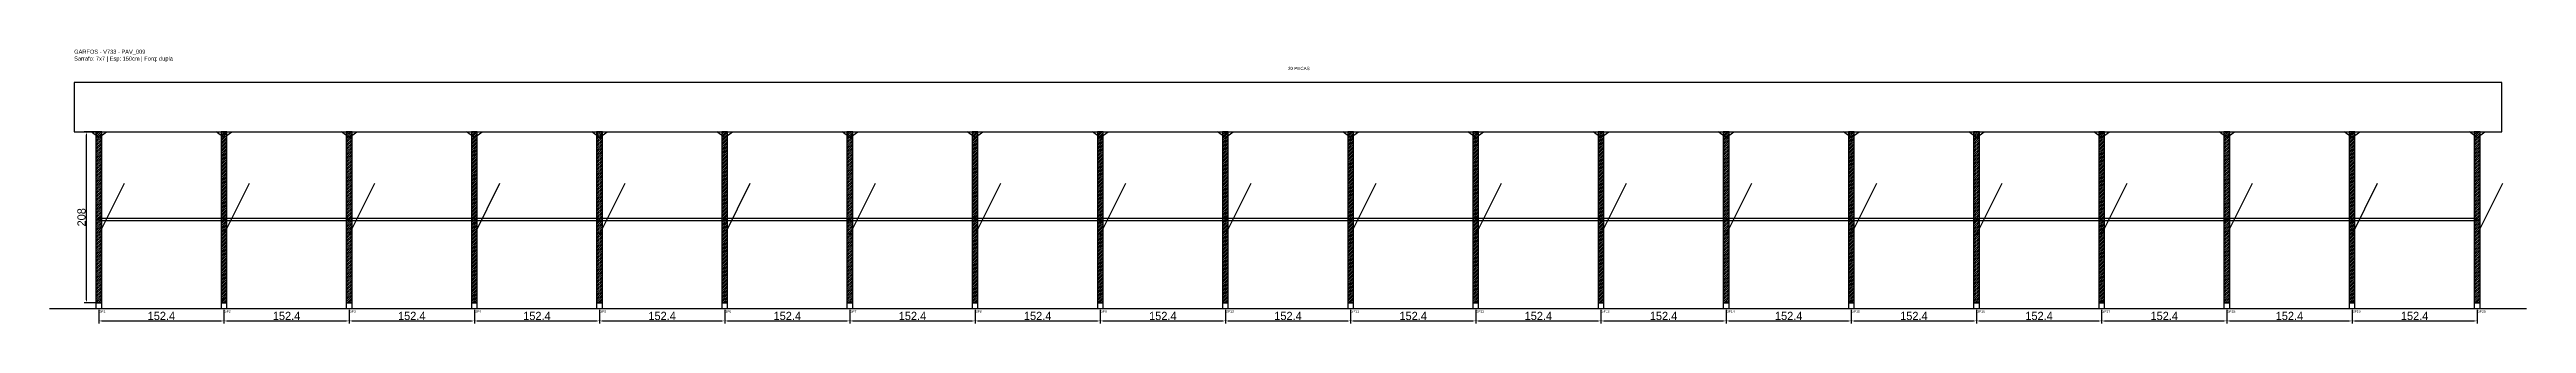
# Model space of a CAD drawing. Header units: metres. Extents: x -30 to 2986, y -25 to 308.
import ezdxf

# ---------------------------------------------------------------- set-up
doc = ezdxf.new("R2010")
doc.units = ezdxf.units.M
for name, color, linetype in [('BARRA_ANCORAGEM', 1, 'Continuous'), ('COTA', 241, 'Continuous'), ('GARFOS OK', 3, 'Continuous'), ('NOME DA VIGA', 6, 'Continuous'), ('SARR_7x7', 40, 'Continuous'), ('TIRAS REESCORAMENTO', 252, 'Continuous'), ('VIGAS', 3, 'Continuous')]:
    doc.layers.add(name, color=color, linetype=linetype)
doc.dimstyles.new('EZ DXF', dxfattribs={"dimtxt": 10, "dimasz": 3.5, "dimexe": 3, "dimexo": 1.5, "dimgap": 1, "dimtad": 1, "dimdec": 1, "dimdsep": 46, "dimcen": 2.5, "dimazin": 3, "dimtfac": 1, "dimtmove": 0, "dimatfit": 3})

msp = doc.modelspace()

# ---------------------------------------------------------------- hatches: boundary and pattern name
at = {"layer": 'COTA'}
h = msp.add_hatch(dxfattribs=at)
h.set_pattern_fill('ANSI31', scale=0.5)
h.paths.add_polyline_path([(26.5, 0), (33.5, 0), (33.5, 208), (26.5, 208)])
h = msp.add_hatch(dxfattribs=at)
h.set_pattern_fill('ANSI31', scale=0.5)
h.paths.add_polyline_path([(178.95, 0), (185.95, 0), (185.95, 208), (178.95, 208)])
h = msp.add_hatch(dxfattribs=at)
h.set_pattern_fill('ANSI31', scale=0.5)
h.paths.add_polyline_path([(331.39, 0), (338.39, 0), (338.39, 208), (331.39, 208)])
h = msp.add_hatch(dxfattribs=at)
h.set_pattern_fill('ANSI31', scale=0.5)
h.paths.add_polyline_path([(483.84, 0), (490.84, 0), (490.84, 208), (483.84, 208)])
h = msp.add_hatch(dxfattribs=at)
h.set_pattern_fill('ANSI31', scale=0.5)
h.paths.add_polyline_path([(636.29, 0), (643.29, 0), (643.29, 208), (636.29, 208)])
h = msp.add_hatch(dxfattribs=at)
h.set_pattern_fill('ANSI31', scale=0.5)
h.paths.add_polyline_path([(788.74, 0), (795.74, 0), (795.74, 208), (788.74, 208)])
h = msp.add_hatch(dxfattribs=at)
h.set_pattern_fill('ANSI31', scale=0.5)
h.paths.add_polyline_path([(941.18, 0), (948.18, 0), (948.18, 208), (941.18, 208)])
h = msp.add_hatch(dxfattribs=at)
h.set_pattern_fill('ANSI31', scale=0.5)
h.paths.add_polyline_path([(1093.63, 0), (1100.63, 0), (1100.63, 208), (1093.63, 208)])
h = msp.add_hatch(dxfattribs=at)
h.set_pattern_fill('ANSI31', scale=0.5)
h.paths.add_polyline_path([(1246.08, 0), (1253.08, 0), (1253.08, 208), (1246.08, 208)])
h = msp.add_hatch(dxfattribs=at)
h.set_pattern_fill('ANSI31', scale=0.5)
h.paths.add_polyline_path([(1398.53, 0), (1405.53, 0), (1405.53, 208), (1398.53, 208)])
h = msp.add_hatch(dxfattribs=at)
h.set_pattern_fill('ANSI31', scale=0.5)
h.paths.add_polyline_path([(1550.97, 0), (1557.97, 0), (1557.97, 208), (1550.97, 208)])
h = msp.add_hatch(dxfattribs=at)
h.set_pattern_fill('ANSI31', scale=0.5)
h.paths.add_polyline_path([(1703.42, 0), (1710.42, 0), (1710.42, 208), (1703.42, 208)])
h = msp.add_hatch(dxfattribs=at)
h.set_pattern_fill('ANSI31', scale=0.5)
h.paths.add_polyline_path([(1855.87, 0), (1862.87, 0), (1862.87, 208), (1855.87, 208)])
h = msp.add_hatch(dxfattribs=at)
h.set_pattern_fill('ANSI31', scale=0.5)
h.paths.add_polyline_path([(2008.32, 0), (2015.32, 0), (2015.32, 208), (2008.32, 208)])
h = msp.add_hatch(dxfattribs=at)
h.set_pattern_fill('ANSI31', scale=0.5)
h.paths.add_polyline_path([(2160.76, 0), (2167.76, 0), (2167.76, 208), (2160.76, 208)])
h = msp.add_hatch(dxfattribs=at)
h.set_pattern_fill('ANSI31', scale=0.5)
h.paths.add_polyline_path([(2313.21, 0), (2320.21, 0), (2320.21, 208), (2313.21, 208)])
h = msp.add_hatch(dxfattribs=at)
h.set_pattern_fill('ANSI31', scale=0.5)
h.paths.add_polyline_path([(2465.66, 0), (2472.66, 0), (2472.66, 208), (2465.66, 208)])
h = msp.add_hatch(dxfattribs=at)
h.set_pattern_fill('ANSI31', scale=0.5)
h.paths.add_polyline_path([(2618.11, 0), (2625.11, 0), (2625.11, 208), (2618.11, 208)])
h = msp.add_hatch(dxfattribs=at)
h.set_pattern_fill('ANSI31', scale=0.5)
h.paths.add_polyline_path([(2770.55, 0), (2777.55, 0), (2777.55, 208), (2770.55, 208)])
h = msp.add_hatch(dxfattribs=at)
h.set_pattern_fill('ANSI31', scale=0.5)
h.paths.add_polyline_path([(2923, 0), (2930, 0), (2930, 208), (2923, 208)])

# ---------------------------------------------------------------- linework, layer by layer
at = {"layer": 'BARRA_ANCORAGEM'}
for p, q in [((30, 83.2), (61.2, 145.6)), ((182.45, 83.2), (213.65, 145.6)), ((334.89, 83.2), (366.09, 145.6)), ((487.34, 83.2), (518.54, 145.6)), ((639.79, 83.2), (670.99, 145.6)), ((792.24, 83.2), (823.44, 145.6)), ((944.68, 83.2), (975.88, 145.6)), ((1097.13, 83.2), (1128.33, 145.6)), ((1249.58, 83.2), (1280.78, 145.6)), ((1402.03, 83.2), (1433.23, 145.6)), ((1554.47, 83.2), (1585.67, 145.6)), ((1706.92, 83.2), (1738.12, 145.6)), ((1859.37, 83.2), (1890.57, 145.6)), ((2011.82, 83.2), (2043.02, 145.6)), ((2164.26, 83.2), (2195.46, 145.6)), ((2316.71, 83.2), (2347.91, 145.6)), ((2469.16, 83.2), (2500.36, 145.6)), ((2621.61, 83.2), (2652.81, 145.6)), ((2774.05, 83.2), (2805.25, 145.6)), ((2926.5, 83.2), (2957.7, 145.6))]:
    msp.add_line(p, q, dxfattribs=at)
at = {"layer": 'GARFOS OK'}
for p, q in [((30, 201), (20.5, 208)), ((20.5, 208), (39.5, 208)), ((30, 201), (39.5, 208)), ((182.45, 201), (172.95, 208)), ((172.95, 208), (191.95, 208)), ((182.45, 201), (191.95, 208)), ((334.89, 201), (325.39, 208)), ((325.39, 208), (344.39, 208)), ((334.89, 201), (344.39, 208)), ((487.34, 201), (477.84, 208)), ((477.84, 208), (496.84, 208)), ((487.34, 201), (496.84, 208)), ((639.79, 201), (630.29, 208)), ((630.29, 208), (649.29, 208)), ((639.79, 201), (649.29, 208)), ((792.24, 201), (782.74, 208)), ((782.74, 208), (801.74, 208)), ((792.24, 201), (801.74, 208)), ((944.68, 201), (935.18, 208)), ((935.18, 208), (954.18, 208)), ((944.68, 201), (954.18, 208)), ((1097.13, 201), (1087.63, 208)), ((1087.63, 208), (1106.63, 208)), ((1097.13, 201), (1106.63, 208)), ((1249.58, 201), (1240.08, 208)), ((1240.08, 208), (1259.08, 208)), ((1249.58, 201), (1259.08, 208)), ((1402.03, 201), (1392.53, 208)), ((1392.53, 208), (1411.53, 208)), ((1402.03, 201), (1411.53, 208)), ((1554.47, 201), (1544.97, 208)), ((1544.97, 208), (1563.97, 208)), ((1554.47, 201), (1563.97, 208)), ((1706.92, 201), (1697.42, 208)), ((1697.42, 208), (1716.42, 208)), ((1706.92, 201), (1716.42, 208)), ((1859.37, 201), (1849.87, 208)), ((1849.87, 208), (1868.87, 208)), ((1859.37, 201), (1868.87, 208)), ((2011.82, 201), (2002.32, 208)), ((2002.32, 208), (2021.32, 208)), ((2011.82, 201), (2021.32, 208)), ((2164.26, 201), (2154.76, 208)), ((2154.76, 208), (2173.76, 208)), ((2164.26, 201), (2173.76, 208)), ((2316.71, 201), (2307.21, 208)), ((2307.21, 208), (2326.21, 208)), ((2316.71, 201), (2326.21, 208)), ((2469.16, 201), (2459.66, 208)), ((2459.66, 208), (2478.66, 208)), ((2469.16, 201), (2478.66, 208)), ((2621.61, 201), (2612.11, 208)), ((2612.11, 208), (2631.11, 208)), ((2621.61, 201), (2631.11, 208)), ((2774.05, 201), (2764.55, 208)), ((2764.55, 208), (2783.55, 208)), ((2774.05, 201), (2783.55, 208)), ((2926.5, 201), (2917, 208)), ((2917, 208), (2936, 208)), ((2926.5, 201), (2936, 208))]:
    msp.add_line(p, q, dxfattribs=at)
at = {"layer": 'GARFOS OK', "linetype": 'CONTINUOUS'}
msp.add_line((-30, -7), (2986.5, -7), dxfattribs=at)
at = {"layer": 'GARFOS OK'}
for points in [[(26.5, 0), (33.5, 0), (33.5, 208), (26.5, 208), (26.5, 0)], [(178.95, 0), (185.95, 0), (185.95, 208), (178.95, 208), (178.95, 0)], [(331.39, 0), (338.39, 0), (338.39, 208), (331.39, 208), (331.39, 0)], [(483.84, 0), (490.84, 0), (490.84, 208), (483.84, 208), (483.84, 0)], [(636.29, 0), (643.29, 0), (643.29, 208), (636.29, 208), (636.29, 0)], [(788.74, 0), (795.74, 0), (795.74, 208), (788.74, 208), (788.74, 0)], [(941.18, 0), (948.18, 0), (948.18, 208), (941.18, 208), (941.18, 0)], [(1093.63, 0), (1100.63, 0), (1100.63, 208), (1093.63, 208), (1093.63, 0)], [(1246.08, 0), (1253.08, 0), (1253.08, 208), (1246.08, 208), (1246.08, 0)], [(1398.53, 0), (1405.53, 0), (1405.53, 208), (1398.53, 208), (1398.53, 0)], [(1550.97, 0), (1557.97, 0), (1557.97, 208), (1550.97, 208), (1550.97, 0)], [(1703.42, 0), (1710.42, 0), (1710.42, 208), (1703.42, 208), (1703.42, 0)], [(1855.87, 0), (1862.87, 0), (1862.87, 208), (1855.87, 208), (1855.87, 0)], [(2008.32, 0), (2015.32, 0), (2015.32, 208), (2008.32, 208), (2008.32, 0)], [(2160.76, 0), (2167.76, 0), (2167.76, 208), (2160.76, 208), (2160.76, 0)], [(2313.21, 0), (2320.21, 0), (2320.21, 208), (2313.21, 208), (2313.21, 0)], [(2465.66, 0), (2472.66, 0), (2472.66, 208), (2465.66, 208), (2465.66, 0)], [(2618.11, 0), (2625.11, 0), (2625.11, 208), (2618.11, 208), (2618.11, 0)], [(2770.55, 0), (2777.55, 0), (2777.55, 208), (2770.55, 208), (2770.55, 0)], [(2923, 0), (2930, 0), (2930, 208), (2923, 208), (2923, 0)]]:
    msp.add_lwpolyline(points, dxfattribs=at)
at = {"layer": 'SARR_7x7'}
for points in [[(26.5, -7), (33.5, -7), (33.5, 0), (26.5, 0), (26.5, -7)], [(178.95, -7), (185.95, -7), (185.95, 0), (178.95, 0), (178.95, -7)], [(331.39, -7), (338.39, -7), (338.39, 0), (331.39, 0), (331.39, -7)], [(483.84, -7), (490.84, -7), (490.84, 0), (483.84, 0), (483.84, -7)], [(636.29, -7), (643.29, -7), (643.29, 0), (636.29, 0), (636.29, -7)], [(788.74, -7), (795.74, -7), (795.74, 0), (788.74, 0), (788.74, -7)], [(941.18, -7), (948.18, -7), (948.18, 0), (941.18, 0), (941.18, -7)], [(1093.63, -7), (1100.63, -7), (1100.63, 0), (1093.63, 0), (1093.63, -7)], [(1246.08, -7), (1253.08, -7), (1253.08, 0), (1246.08, 0), (1246.08, -7)], [(1398.53, -7), (1405.53, -7), (1405.53, 0), (1398.53, 0), (1398.53, -7)], [(1550.97, -7), (1557.97, -7), (1557.97, 0), (1550.97, 0), (1550.97, -7)], [(1703.42, -7), (1710.42, -7), (1710.42, 0), (1703.42, 0), (1703.42, -7)], [(1855.87, -7), (1862.87, -7), (1862.87, 0), (1855.87, 0), (1855.87, -7)], [(2008.32, -7), (2015.32, -7), (2015.32, 0), (2008.32, 0), (2008.32, -7)], [(2160.76, -7), (2167.76, -7), (2167.76, 0), (2160.76, 0), (2160.76, -7)], [(2313.21, -7), (2320.21, -7), (2320.21, 0), (2313.21, 0), (2313.21, -7)], [(2465.66, -7), (2472.66, -7), (2472.66, 0), (2465.66, 0), (2465.66, -7)], [(2618.11, -7), (2625.11, -7), (2625.11, 0), (2618.11, 0), (2618.11, -7)], [(2770.55, -7), (2777.55, -7), (2777.55, 0), (2770.55, 0), (2770.55, -7)], [(2923, -7), (2930, -7), (2930, 0), (2923, 0), (2923, -7)]]:
    msp.add_lwpolyline(points, dxfattribs=at)
at = {"layer": 'TIRAS REESCORAMENTO'}
for points in [[(30, 100), (182.45, 100), (182.45, 102.5), (30, 102.5), (30, 100)], [(182.45, 100), (334.89, 100), (334.89, 102.5), (182.45, 102.5), (182.45, 100)], [(334.89, 100), (487.34, 100), (487.34, 102.5), (334.89, 102.5), (334.89, 100)], [(487.34, 100), (639.79, 100), (639.79, 102.5), (487.34, 102.5), (487.34, 100)], [(639.79, 100), (792.24, 100), (792.24, 102.5), (639.79, 102.5), (639.79, 100)], [(792.24, 100), (944.68, 100), (944.68, 102.5), (792.24, 102.5), (792.24, 100)], [(944.68, 100), (1097.13, 100), (1097.13, 102.5), (944.68, 102.5), (944.68, 100)], [(1097.13, 100), (1249.58, 100), (1249.58, 102.5), (1097.13, 102.5), (1097.13, 100)], [(1249.58, 100), (1402.03, 100), (1402.03, 102.5), (1249.58, 102.5), (1249.58, 100)], [(1402.03, 100), (1554.47, 100), (1554.47, 102.5), (1402.03, 102.5), (1402.03, 100)], [(1554.47, 100), (1706.92, 100), (1706.92, 102.5), (1554.47, 102.5), (1554.47, 100)], [(1706.92, 100), (1859.37, 100), (1859.37, 102.5), (1706.92, 102.5), (1706.92, 100)], [(1859.37, 100), (2011.82, 100), (2011.82, 102.5), (1859.37, 102.5), (1859.37, 100)], [(2011.82, 100), (2164.26, 100), (2164.26, 102.5), (2011.82, 102.5), (2011.82, 100)], [(2164.26, 100), (2316.71, 100), (2316.71, 102.5), (2164.26, 102.5), (2164.26, 100)], [(2316.71, 100), (2469.16, 100), (2469.16, 102.5), (2316.71, 102.5), (2316.71, 100)], [(2469.16, 100), (2621.61, 100), (2621.61, 102.5), (2469.16, 102.5), (2469.16, 100)], [(2621.61, 100), (2774.05, 100), (2774.05, 102.5), (2621.61, 102.5), (2621.61, 100)], [(2774.05, 100), (2926.5, 100), (2926.5, 102.5), (2774.05, 102.5), (2774.05, 100)]]:
    msp.add_lwpolyline(points, dxfattribs=at)
at = {"layer": 'VIGAS'}
msp.add_lwpolyline([(0, 208), (2956.5, 208), (2956.5, 268), (0, 268), (0, 208)], dxfattribs=at)

# ---------------------------------------------------------------- texts
at = {"layer": 'NOME DA VIGA'}
for s, height, p in [('20 PECAS', 4, (1478.25, 283)), ('GF1', 3, (30, -12)), ('GF2', 3, (182.45, -12)), ('GF3', 3, (334.89, -12)), ('GF4', 3, (487.34, -12)), ('GF5', 3, (639.79, -12)), ('GF6', 3, (792.24, -12)), ('GF7', 3, (944.68, -12)), ('GF8', 3, (1097.13, -12)), ('GF9', 3, (1249.58, -12)), ('GF10', 3, (1402.03, -12)), ('GF11', 3, (1554.47, -12)), ('GF12', 3, (1706.92, -12)), ('GF13', 3, (1859.37, -12)), ('GF14', 3, (2011.82, -12)), ('GF15', 3, (2164.26, -12)), ('GF16', 3, (2316.71, -12)), ('GF17', 3, (2469.16, -12)), ('GF18', 3, (2621.61, -12)), ('GF19', 3, (2774.05, -12)), ('GF20', 3, (2926.5, -12))]:
    msp.add_text(s, height=height, dxfattribs=at).set_placement(p)
at = {"layer": 'NOME DA VIGA', "insert": (0, 293), "char_height": 5, "attachment_point": 7}
msp.add_mtext('GARFOS - V733 - PAV_009\\PSarrafo: 7x7 | Esp: 150cm | Forq: dupla', dxfattribs=at)

# ---------------------------------------------------------------- dimensions: what is measured, and where the dimension line sits
at = {"layer": 'COTA'}
msp.add_linear_dim(base=(15, 0), p1=(30, 0), p2=(30, 208), angle=90, dimstyle='EZ DXF', dxfattribs=at).render()
for base, p1, p2 in [((30, -22), (30, -7), (182.4474, -7)), ((182.45, -22), (182.45, -7), (334.89, -7)), ((334.8947, -22), (334.8947, -7), (487.3421, -7)), ((487.3421, -22), (487.3421, -7), (639.7895, -7)), ((639.7895, -22), (639.7895, -7), (792.2368, -7)), ((792.24, -22), (792.24, -7), (944.68, -7)), ((944.6842, -22), (944.6842, -7), (1097.1316, -7)), ((1097.1316, -22), (1097.1316, -7), (1249.5789, -7)), ((1249.5789, -22), (1249.5789, -7), (1402.0263, -7)), ((1402.03, -22), (1402.03, -7), (1554.47, -7)), ((1554.4737, -22), (1554.4737, -7), (1706.9211, -7)), ((1706.9211, -22), (1706.9211, -7), (1859.3684, -7)), ((1859.3684, -22), (1859.3684, -7), (2011.8158, -7)), ((2011.82, -22), (2011.82, -7), (2164.26, -7)), ((2164.2632, -22), (2164.2632, -7), (2316.7105, -7)), ((2316.7105, -22), (2316.7105, -7), (2469.1579, -7)), ((2469.1579, -22), (2469.1579, -7), (2621.6053, -7)), ((2621.61, -22), (2621.61, -7), (2774.05, -7)), ((2774.0526, -22), (2774.0526, -7), (2926.5, -7))]:
    msp.add_linear_dim(base=base, p1=p1, p2=p2, dimstyle='EZ DXF', dxfattribs=at).render()

doc.saveas('drawing.dxf')
